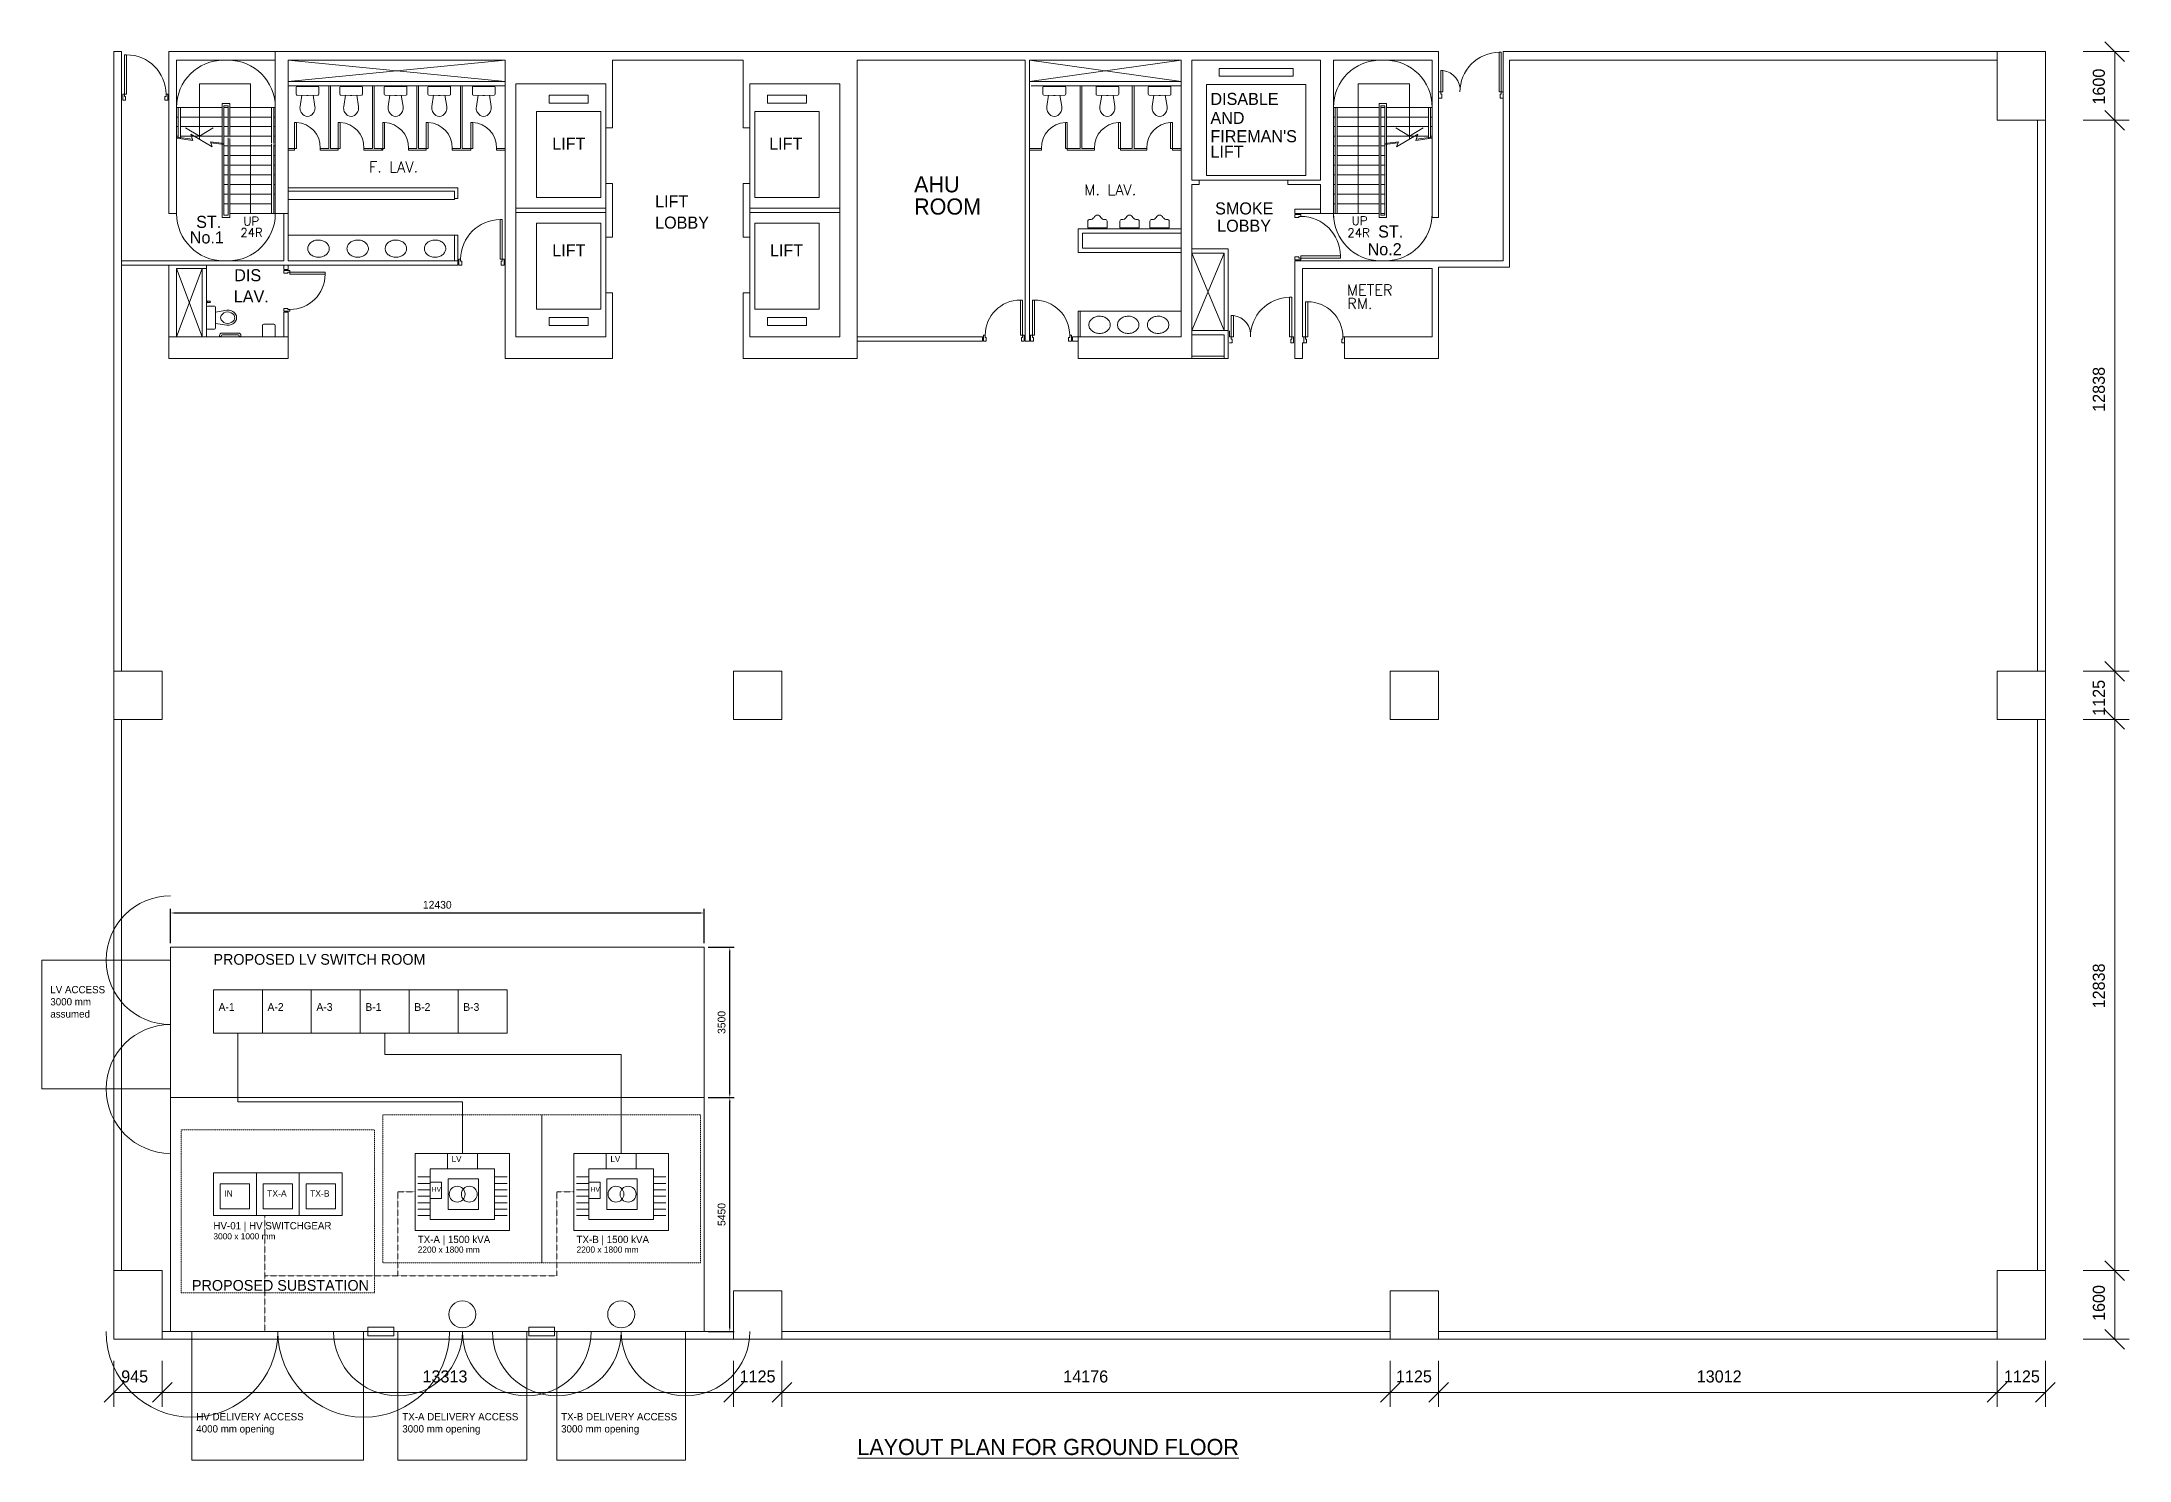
# Model space of a CAD drawing. Header units: millimetres. Extents: x 6000 to 109346, y -40506 to 46154.
# Drawn here: x 6000 to 54635, y 13106 to 46154 of the extents above; entities that cross this region are included whole.
import ezdxf
from ezdxf.enums import TextEntityAlignment as Align

# ---------------------------------------------------------------- set-up
doc = ezdxf.new("R2010")
doc.units = ezdxf.units.MM
doc.linetypes.add('DASHDOT', pattern=[1, 0.5, -0.25, 0, -0.25])
doc.linetypes.add('DASHED', pattern=[19.05, 12.7, -6.35])
doc.layers.get('0').update_dxf_attribs({"lineweight": 9})
doc.layers.add('ARCH', color=7, linetype='Continuous', lineweight=5, true_color=0xa0a0a0)
for name, color, linetype, lineweight in [('E-REV-EQUIPMENT', 7, 'Continuous', 30), ('E-REV-SLD', 7, 'Continuous', 30), ('E-REV-TEXT', 7, 'Continuous', 18), ('E-TRIAL-EQUIP', 5, 'Continuous', 18), ('E-TRIAL-ROOM', 1, 'Continuous', 35)]:
    doc.layers.add(name, color=color, linetype=linetype, lineweight=lineweight)
for name, color, linetype in [('E-T1-ACCESS', 5, 'Continuous'), ('E-T1-CLEARANCE', 3, 'DASHDOT'), ('E-T1-DIMENSIONS', 7, 'Continuous'), ('E-T1-DOORS-HV', 4, 'Continuous'), ('E-T1-HV-TRENCH', 7, 'DASHED'), ('E-T1-INTERFACES', 6, 'Continuous'), ('E-T1-NOTES', 7, 'Continuous')]:
    doc.layers.add(name, color=color, linetype=linetype)
doc.styles.add('20S', font='SIMPLEX.shx', dxfattribs={"height": 200})
doc.styles.add('25S', font='simplex', dxfattribs={"height": 250})
doc.dimstyles.new('ISO-25', dxfattribs={"dimtxt": 500, "dimasz": 400, "dimexe": 100, "dimexo": 100, "dimgap": 100, "dimtad": 1, "dimdec": 0, "dimtxsty": 'Standard', "dimcen": 2.5, "dimadec": 0, "dimazin": 0, "dimtfac": 1, "dimtdec": 0, "dimtmove": 0, "dimatfit": 3, "dimfxl": 1, "dimarcsym": 0})

msp = doc.modelspace()

# ---------------------------------------------------------------- texts
at = {"linetype": 'ByBlock', "lineweight": 15}
msp.add_text('%%ULAYOUT PLAN FOR GROUND FLOOR', height=375, dxfattribs=at).set_placement((25002.3, 13227.4))
at = {"layer": 'ARCH', "linetype": 'ByBlock', "lineweight": 9}
for s, p in [('1600', (54066.5, 44689.9)), ('12838', (54066.5, 37532.2)), ('1125', (54066.5, 30450.3)), ('12838', (54066.5, 23633.7)), ('1600', (54066.5, 16350.5))]:
    msp.add_text(s, height=281.25, rotation=90, dxfattribs=at).set_placement(p)
for s, height, p in [('DISABLE', 281.25, (33228, 44681.7)), ('AND', 281.25, (33228, 44238.7)), ('LIFT', 281.25, (17893.9, 43639.3)), ('LIFT', 281.25, (22948.2, 43639.3)), ("FIREMAN'S", 281.25, (33228, 43812.8)), ('LIFT', 281.25, (33228, 43452.4)), ('AHU', 375, (26324.2, 42645.8)), ('LIFT', 281.25, (20290.7, 42294.5)), ('ROOM', 375, (26324.2, 42127.8)), ('SMOKE', 281.25, (33337.7, 42130.2)), ('ST.', 281.25, (9597.4, 41817.1)), ('LOBBY', 281.25, (20290.7, 41799.6)), ('LOBBY', 281.25, (33385.4, 41727.2)), ('ST.', 281.25, (37135.1, 41593.1)), ('No.1', 281.25, (9449.6, 41454.6)), ('LIFT', 281.25, (17893.9, 41156.8)), ('LIFT', 281.25, (22967.2, 41156.8)), ('No.2', 281.25, (36889.8, 41180)), ('DIS', 281.25, (10484.7, 40573.9)), ('LAV.', 281.25, (10474.5, 40080)), ('945', 281.25, (7851.3, 14917.6)), ('13313', 281.25, (14871.3, 14917.6)), ('1125', 281.25, (22259.3, 14917.6)), ('14176', 281.25, (29799.3, 14917.6)), ('1125', 281.25, (37550.8, 14917.6)), ('13012', 281.25, (44558.2, 14917.6)), ('1125', 281.25, (51715.9, 14917.6))]:
    msp.add_text(s, height=height, dxfattribs=at).set_placement(p)
at = {"layer": 'ARCH', "linetype": 'ByBlock', "lineweight": 9, "style": '25S'}
for s, p in [('F. LAV.', (14195.9, 43235.6)), ('M. LAV.', (30897.7, 42705.8))]:
    msp.add_text(s, height=250, dxfattribs=at).set_placement(p, align=Align.MIDDLE)
at = {"layer": 'ARCH', "linetype": 'ByBlock', "lineweight": 9}
for s, height, style, p in [('UP', 200, '20S', (10698, 41874.3)), ('UP', 200, '20S', (36519.1, 41883.6)), ('24R', 200, '20S', (10626.4, 41608.3)), ('24R', 200, '20S', (36419.3, 41604.8)), ('METER', 250, '25S', (36411.5, 40245.9)), ('RM.', 250, '25S', (36414.3, 39929))]:
    msp.add_text(s, height=height, dxfattribs=dict(at, style=style)).set_placement(p)
at = {"layer": 'E-REV-TEXT', "lineweight": 15, "attachment_point": 1}
for s, insert, char_height, width in [('LV', (15550, 20195.6), 140, 600), ('LV', (19250, 20195.6), 140, 600), ('HV', (15085, 19475.6), 115, 300), ('HV', (18785, 19475.6), 115, 300), ('IN', (10250, 19395.6), 150, 650), ('TX-A', (11250, 19395.6), 150, 650), ('TX-B', (12250, 19395.6), 150, 650), ('3000 x 1000 mm', (10000, 18395.6), 145, 3400), ('2200 x 1800 mm', (14760, 18085.6), 145, 2900), ('2200 x 1800 mm', (18460, 18085.6), 145, 2900)]:
    msp.add_mtext(s, dxfattribs=dict(at, insert=insert, char_height=char_height, width=width))
at = {"layer": 'E-T1-NOTES', "lineweight": 15, "char_height": 170, "attachment_point": 1}
for s, insert, width in [('LV ACCESS\\P3000 mm\\Passumed', (6200, 24155.6), 2600), ('HV-01 | HV SWITCHGEAR', (10000, 18655.6), 3600), ('TX-A | 1500 kVA', (14760, 18335.6), 2900), ('TX-B | 1500 kVA', (18460, 18335.6), 2900), ('HV DELIVERY ACCESS\\P4000 mm opening', (9600, 14205.6), 3800), ('TX-A DELIVERY ACCESS\\P3000 mm opening', (14400, 14205.6), 2800), ('TX-B DELIVERY ACCESS\\P3000 mm opening', (18100, 14205.6), 2800)]:
    msp.add_mtext(s, dxfattribs=dict(at, insert=insert, width=width))
at = {"layer": 'E-TRIAL-EQUIP', "lineweight": 15, "char_height": 180, "width": 900, "attachment_point": 1}
for s, insert in [('A-1', (10120, 23755.6)), ('A-2', (11260, 23755.6)), ('A-3', (12400, 23755.6)), ('B-1', (13540, 23755.6)), ('B-2', (14680, 23755.6)), ('B-3', (15820, 23755.6))]:
    msp.add_mtext(s, dxfattribs=dict(at, insert=insert))
at = {"layer": 'E-TRIAL-ROOM', "lineweight": 15}
for s, p in [('PROPOSED LV SWITCH ROOM', (10000, 24650)), ('PROPOSED SUBSTATION', (9500, 17055))]:
    msp.add_text(s, height=250, dxfattribs=at).set_placement(p)

# ---------------------------------------------------------------- blocks, each defined once
blk = doc.blocks.new('*D29')
at = {"layer": 'DEFPOINTS', "color": 0, "lineweight": 15, "transparency": 16777216}
for p in [(21430, 25856), (9000, 25056), (21430, 25056)]:
    blk.add_point(p, dxfattribs=at)
at = {"layer": 'E-T1-DIMENSIONS', "color": 0, "lineweight": -2, "transparency": 16777216}
for p, q in [((9000, 25156), (9000, 25956)), ((9100, 25856), (21330, 25856)), ((21430, 25156), (21430, 25956))]:
    blk.add_line(p, q, dxfattribs=at)
at = {"layer": 'E-T1-DIMENSIONS', "color": 0, "lineweight": 15, "transparency": 16777216}
for points in [[(9100, 25872), (9100, 25839), (9000, 25856)], [(21330, 25872), (21330, 25839), (21430, 25856)]]:
    blk.add_solid(points, dxfattribs=at)
at = {"layer": 'E-T1-DIMENSIONS', "color": 0, "lineweight": 15, "transparency": 16777216, "insert": (15215, 26046), "char_height": 180, "attachment_point": 5}
blk.add_mtext('12430', dxfattribs=at)
blk = doc.blocks.new('*D30')
at = {"layer": 'DEFPOINTS', "color": 0, "lineweight": 15, "transparency": 16777216}
for p in [(21430, 21556), (22030, 21556), (21430, 16106)]:
    blk.add_point(p, dxfattribs=at)
at = {"layer": 'E-T1-DIMENSIONS', "color": 0, "lineweight": -2, "transparency": 16777216}
for p, q in [((21530, 21556), (22130, 21556)), ((22030, 16206), (22030, 21456)), ((21530, 16106), (22130, 16106))]:
    blk.add_line(p, q, dxfattribs=at)
at = {"layer": 'E-T1-DIMENSIONS', "color": 0, "lineweight": 15, "transparency": 16777216}
for points in [[(22013, 21456), (22047, 21456), (22030, 21556)], [(22013, 16206), (22047, 16206), (22030, 16106)]]:
    blk.add_solid(points, dxfattribs=at)
at = {"layer": 'E-T1-DIMENSIONS', "color": 0, "lineweight": 15, "transparency": 16777216, "insert": (21840, 18831), "char_height": 180, "attachment_point": 5, "rotation": 90}
blk.add_mtext('5450', dxfattribs=at)
blk = doc.blocks.new('*D31')
at = {"layer": 'DEFPOINTS', "color": 0, "lineweight": 15, "transparency": 16777216}
for p in [(21430, 25056), (22030, 25056), (21430, 21556)]:
    blk.add_point(p, dxfattribs=at)
at = {"layer": 'E-T1-DIMENSIONS', "color": 0, "lineweight": -2, "transparency": 16777216}
for p, q in [((21530, 25056), (22130, 25056)), ((22030, 21656), (22030, 24956)), ((21530, 21556), (22130, 21556))]:
    blk.add_line(p, q, dxfattribs=at)
at = {"layer": 'E-T1-DIMENSIONS', "color": 0, "lineweight": 15, "transparency": 16777216}
for points in [[(22013, 24956), (22047, 24956), (22030, 25056)], [(22013, 21656), (22047, 21656), (22030, 21556)]]:
    blk.add_solid(points, dxfattribs=at)
at = {"layer": 'E-T1-DIMENSIONS', "color": 0, "lineweight": 15, "transparency": 16777216, "insert": (21840, 23306), "char_height": 180, "attachment_point": 5, "rotation": 90}
blk.add_mtext('3500', dxfattribs=at)
blk = doc.blocks.new('AECBS_UK_E_transfmr')
at = {"color": 0, "linetype": 'ByBlock', "lineweight": -2}
blk.add_lwpolyline([(-0.417, 0.417), (0.417, 0.417), (0.417, -0.417), (-0.417, -0.417)], close=True, dxfattribs=at)
for centre in [(-0.166, 0), (0.166, 0)]:
    blk.add_circle(centre, 0.218, dxfattribs=at)

# ---------------------------------------------------------------- dimensions: what is measured, and where the dimension line sits
at = {"layer": 'E-T1-DIMENSIONS', "lineweight": 15}
for p1, p2, distance, picture, middle in [((9000, 25055.6), (21430, 25055.6), 800, '*D29', (15215, 26045.6)), ((21430, 21555.6), (21430, 25055.6), -600, '*D31', (21840, 23305.6)), ((21430, 16105.6), (21430, 21555.6), -600, '*D30', (21840, 18830.6))]:
    dim = msp.add_aligned_dim(p1=p1, p2=p2, distance=distance, dimstyle='ISO-25', override={"dimtxt": 180, "dimasz": 100, "dimdec": 0, "dimlfac": 1}, dxfattribs=at)
    dim.commit()
    dim.dimension.update_dxf_attribs({"geometry": picture, "text_midpoint": middle})

# ---------------------------------------------------------------- linework, layer by layer
at = {"lineweight": 15}
for p, q in [((53558.5, 45925.6), (54635.2, 45925.6)), ((54068.5, 46154), (54525.3, 45697.2)), ((54296.9, 15925.6), (54296.9, 45925.6)), ((53558.5, 44325.6), (54635.2, 44325.6)), ((54068.5, 44554), (54525.3, 44097.2)), ((54068.5, 31716.5), (54525.3, 31259.7)), ((53558.5, 31488.1), (54635.2, 31488.1)), ((53558.5, 30363.1), (54635.2, 30363.1)), ((54068.5, 30591.5), (54525.3, 30134.7)), ((53558.5, 17525.6), (54635.2, 17525.6)), ((54068.5, 17754), (54525.3, 17297.2)), ((54068.5, 16154), (54525.3, 15697.2)), ((53558.5, 15925.6), (54635.2, 15925.6)), ((7681.3, 15425.6), (7681.3, 14348.9)), ((8806.3, 15425.6), (8806.3, 14348.9)), ((22118.8, 15425.6), (22118.8, 14348.9)), ((23243.8, 15425.6), (23243.8, 14348.9)), ((37419.7, 15425.6), (37419.7, 14348.9)), ((38544.7, 15425.6), (38544.7, 14348.9)), ((51556.3, 15425.6), (51556.3, 14348.9)), ((52681.3, 15425.6), (52681.3, 14348.9)), ((7909.7, 14915.6), (7452.9, 14458.8)), ((7681.3, 14687.2), (52681.3, 14687.2)), ((9034.7, 14915.6), (8577.9, 14458.8)), ((22347.2, 14915.6), (21890.4, 14458.8)), ((23472.2, 14915.6), (23015.4, 14458.8)), ((37648.1, 14915.6), (37191.3, 14458.8)), ((38773.1, 14915.6), (38316.3, 14458.8)), ((51784.7, 14915.6), (51327.9, 14458.8)), ((52909.7, 14915.6), (52452.9, 14458.8))]:
    msp.add_line(p, q, dxfattribs=at)
at = {"layer": 'ARCH', "linetype": 'ByBlock', "lineweight": 9}
for p, q in [((7681.3, 45925.6), (7681.3, 42330.6)), ((7861.3, 45925.6), (7861.3, 38775.6)), ((8961.3, 45925.6), (8961.3, 42150.6)), ((9141.3, 45725.6), (9141.3, 42150.6)), ((9141.3, 45725.6), (10341.3, 45725.6)), ((10341.3, 45925.6), (11441.3, 45925.6)), ((10341.3, 45725.6), (11441.3, 45725.6)), ((11441.3, 45925.6), (11441.3, 42150.6)), ((11741.3, 45725.6), (11741.3, 42150.6)), ((11741.3, 45225.6), (16794.7, 45725.6)), ((16794.7, 45225.6), (11741.3, 45725.6)), ((11741.3, 45725.6), (16794.7, 45725.6)), ((16794.7, 45725.6), (16794.7, 38775.6)), ((19294.7, 45725.6), (19294.7, 44150.6)), ((22344.7, 45725.6), (19294.7, 45725.6)), ((22344.7, 45725.6), (22344.7, 44150.6)), ((24994.7, 45725.6), (24994.7, 38775.6)), ((28914.7, 45725.6), (28914.7, 39175.6)), ((29014.7, 45725.6), (32544.7, 45225.6)), ((29014.7, 45225.6), (32544.7, 45725.6)), ((32544.7, 45725.6), (29014.7, 45725.6)), ((29014.7, 45725.6), (29014.7, 39175.6)), ((32544.7, 45725.6), (32544.7, 39275.6)), ((32794.7, 45725.6), (32794.7, 42925.6)), ((35794.7, 45725.6), (32794.7, 45725.6)), ((35794.7, 45725.6), (35794.7, 42925.6)), ((36094.7, 45725.6), (36094.7, 42055.6)), ((36094.7, 45725.6), (37194.7, 45725.6)), ((38394.7, 45725.6), (37194.7, 45725.6)), ((38394.7, 45725.6), (38394.7, 42062.6)), ((38544.7, 45925.6), (38544.7, 42062.6)), ((39954.7, 45908.3), (39954.7, 44983.3)), ((39954.7, 45908.3), (40004.7, 45908.3)), ((40004.7, 44983.3), (40004.7, 45908.3)), ((40044.7, 45925.6), (40044.7, 41050.6)), ((40194.7, 45725.6), (40194.7, 40900.6)), ((33431.7, 45534.6), (35157.6, 45534.6)), ((33431.7, 45350), (33431.7, 45534.6)), ((35157.6, 45350), (33431.7, 45350)), ((35157.6, 45534.6), (35157.6, 45350)), ((38592.7, 45483.3), (38592.7, 44983.3)), ((38592.7, 45483.3), (38642.7, 45483.3)), ((38642.7, 44983.3), (38642.7, 45483.3)), ((10866.3, 45175.6), (9672.3, 45175.6)), ((9672.3, 43881.5), (9672.3, 45175.6)), ((10866.3, 45175.6), (10866.3, 42150.6)), ((11741.3, 45225.6), (16794.7, 45225.6)), ((11741.3, 45125.6), (16794.7, 45125.6)), ((12688, 43670.6), (12688, 45125.6)), ((12728, 43670.6), (12728, 45125.6)), ((13704.7, 43670.6), (13704.7, 45125.6)), ((13744.7, 43670.6), (13744.7, 45125.6)), ((14741.3, 43670.6), (14741.3, 45125.6)), ((14781.3, 43670.6), (14781.3, 45125.6)), ((15758, 43670.6), (15758, 45125.6)), ((15798, 43670.6), (15798, 45125.6)), ((17044.7, 45175.6), (17044.7, 39275.6)), ((17044.7, 45175.6), (19144.7, 45175.6)), ((17824, 44905.9), (18729.8, 44905.9)), ((17824, 44721.3), (17824, 44905.9)), ((18729.8, 44905.9), (18729.8, 44721.3)), ((19144.7, 45175.6), (19144.7, 44150.6)), ((24594.7, 45175.6), (22494.7, 45175.6)), ((24594.7, 45175.6), (22494.7, 45175.6)), ((22494.7, 45175.6), (22494.7, 44150.6)), ((23815.3, 44905.9), (22909.5, 44905.9)), ((22909.5, 44905.9), (22909.5, 44721.3)), ((23815.3, 44721.3), (23815.3, 44905.9)), ((24594.7, 45175.6), (24594.7, 39275.6)), ((32544.7, 45225.6), (29014.7, 45225.6)), ((29049.9, 45125.6), (30704.7, 45125.6)), ((30191.3, 43670.6), (30191.3, 45125.6)), ((30231.3, 43670.6), (30231.3, 45125.6)), ((32544.7, 45125.6), (30704.7, 45125.6)), ((31408, 43670.6), (31408, 45125.6)), ((31448, 43670.6), (31448, 45125.6)), ((33134.6, 43036.5), (33134.6, 45154.3)), ((33134.6, 45154.3), (35454.7, 45154.3)), ((35454.7, 45154.3), (35454.7, 43036.5)), ((36669.7, 45175.6), (37863.7, 45175.6)), ((36669.7, 45175.6), (36669.7, 42150.6)), ((37863.7, 43881.5), (37863.7, 45175.6)), ((38544.7, 44983.3), (38592.7, 44983.3)), ((38617.7, 44843.3), (38544.7, 44843.3)), ((38592.7, 44983.3), (38642.7, 44983.3)), ((38592.7, 44983.3), (38592.7, 44933.3)), ((38592.7, 44933.3), (38617.7, 44933.3)), ((38617.7, 44933.3), (38617.7, 44843.3)), ((39954.7, 44983.3), (40004.7, 44983.3)), ((39979.7, 44933.3), (39979.7, 44843.3)), ((40004.7, 44933.3), (39979.7, 44933.3)), ((39979.7, 44843.3), (40044.7, 44843.3)), ((40044.7, 44983.3), (40004.7, 44983.3)), ((40004.7, 44983.3), (40004.7, 44933.3)), ((40044.7, 44843.3), (40044.7, 44983.3)), ((9141.3, 44625.6), (9141.3, 44625.6)), ((9141.3, 44625.6), (10203.3, 44625.6)), ((9141.3, 44400.6), (9179.3, 44400.6)), ((9179.3, 43904.2), (9179.3, 44625.6)), ((9229.3, 43897.3), (9229.3, 44625.6)), ((9229.3, 44400.6), (10203.3, 44400.6)), ((10203.3, 42062.6), (10203.3, 44713.6)), ((10203.3, 44713.6), (10379.3, 44713.6)), ((10241.3, 42112.6), (10241.3, 44663.6)), ((10241.3, 44663.6), (10341.3, 44663.6)), ((10241.3, 44625.6), (10341.3, 44625.6)), ((10241.3, 44400.6), (10341.3, 44400.6)), ((10341.3, 43933.8), (10341.3, 44663.6)), ((10379.3, 43928.6), (10379.3, 44713.6)), ((10379.3, 44625.6), (11441.3, 44625.6)), ((10379.3, 44400.6), (11353.3, 44400.6)), ((11353.3, 43793.7), (11353.3, 44625.6)), ((11403.3, 43786.8), (11403.3, 44625.6)), ((11403.3, 44400.6), (11441.3, 44400.6)), ((11889.7, 43670.6), (11889.7, 44270.6)), ((11889.7, 44270.6), (11934.7, 44270.6)), ((11934.7, 43670.6), (11934.7, 44270.6)), ((12906.3, 44270.6), (12951.3, 44270.6)), ((12906.3, 43670.6), (12906.3, 44270.6)), ((12951.3, 43670.6), (12951.3, 44270.6)), ((13943, 43670.6), (13943, 44270.6)), ((13943, 44270.6), (13988, 44270.6)), ((13988, 43670.6), (13988, 44270.6)), ((14959.7, 44270.6), (15004.7, 44270.6)), ((14959.7, 43670.6), (14959.7, 44270.6)), ((15004.7, 43670.6), (15004.7, 44270.6)), ((15996.3, 44270.6), (16041.3, 44270.6)), ((15996.3, 43670.6), (15996.3, 44270.6)), ((16041.3, 43670.6), (16041.3, 44270.6)), ((17526.9, 44525.6), (17526.9, 42525.6)), ((17526.9, 44525.6), (19026.9, 44525.6)), ((18729.8, 44721.3), (17824, 44721.3)), ((19026.9, 44525.6), (19026.9, 42525.6)), ((22612.4, 44525.6), (22612.4, 42525.6)), ((24112.4, 44525.6), (22612.4, 44525.6)), ((22909.5, 44721.3), (23815.3, 44721.3)), ((24112.4, 44525.6), (24112.4, 42525.6)), ((29848, 43670.6), (29848, 44270.6)), ((29893, 44270.6), (29848, 44270.6)), ((29893, 43670.6), (29893, 44270.6)), ((31084.7, 43670.6), (31084.7, 44270.6)), ((31129.7, 44270.6), (31084.7, 44270.6)), ((31129.7, 43670.6), (31129.7, 44270.6)), ((32301.3, 43670.6), (32301.3, 44270.6)), ((32346.3, 44270.6), (32301.3, 44270.6)), ((32346.3, 43670.6), (32346.3, 44270.6)), ((37156.7, 44625.6), (36094.7, 44625.6)), ((36132.7, 44400.6), (36094.7, 44400.6)), ((36132.7, 42150.6), (36132.7, 44625.6)), ((36182.7, 42150.6), (36182.7, 44625.6)), ((37156.7, 44400.6), (36182.7, 44400.6)), ((37156.7, 42062.6), (37156.7, 44713.6)), ((37332.7, 44713.6), (37156.7, 44713.6)), ((37194.7, 42112.6), (37194.7, 44663.6)), ((37294.7, 44663.6), (37194.7, 44663.6)), ((37294.7, 44625.6), (37194.7, 44625.6)), ((37294.7, 44400.6), (37194.7, 44400.6)), ((37294.7, 42112.6), (37294.7, 44663.6)), ((37332.7, 42062.6), (37332.7, 44713.6)), ((38394.7, 44625.6), (37332.7, 44625.6)), ((38306.7, 44400.6), (37332.7, 44400.6)), ((38306.7, 43897.3), (38306.7, 44625.6)), ((38356.7, 43904.2), (38356.7, 44625.6)), ((38394.7, 44400.6), (38356.7, 44400.6)), ((38394.7, 44625.6), (38394.7, 44625.6)), ((9141.3, 44175.6), (9179.3, 44175.6)), ((9141.3, 43950.6), (9179.3, 43950.6)), ((9512.3, 43883.3), (9147.3, 43933.8)), ((9521.2, 43856.8), (9147.3, 43908.6)), ((9229.3, 44175.6), (10203.3, 44175.6)), ((9229.3, 43950.6), (10203.3, 43950.6)), ((9969.8, 43705.1), (9473.1, 43999.6)), ((9473.1, 43999.6), (9521.2, 43856.8)), ((10247.3, 43781.5), (9929.3, 43825.6)), ((9929.3, 43825.6), (9969.8, 43705.1)), ((10247.3, 43756.3), (9938.2, 43799.1)), ((10241.3, 44175.6), (10341.3, 44175.6)), ((10241.3, 43950.6), (10341.3, 43950.6)), ((10341.3, 42112.6), (10341.3, 43908.6)), ((10379.3, 44175.6), (11353.3, 44175.6)), ((10379.3, 43950.6), (11353.3, 43950.6)), ((10379.3, 42062.6), (10379.3, 43903.3)), ((11403.3, 44175.6), (11441.3, 44175.6)), ((11403.3, 43950.6), (11441.3, 43950.6)), ((19144.7, 44150.6), (19294.7, 44150.6)), ((19144.7, 44150.6), (19144.7, 42850.6)), ((22494.7, 44150.6), (22344.7, 44150.6)), ((22494.7, 44150.6), (22494.7, 42850.6)), ((36132.7, 44175.6), (36094.7, 44175.6)), ((36132.7, 43950.6), (36094.7, 43950.6)), ((37156.7, 44175.6), (36182.7, 44175.6)), ((37156.7, 43950.6), (36182.7, 43950.6)), ((37294.7, 44175.6), (37194.7, 44175.6)), ((37294.7, 43950.6), (37194.7, 43950.6)), ((37288.7, 43781.5), (37606.7, 43825.6)), ((37288.7, 43756.3), (37597.8, 43799.1)), ((38306.7, 44175.6), (37332.7, 44175.6)), ((38306.7, 43950.6), (37332.7, 43950.6)), ((37566.2, 43705.1), (38062.9, 43999.6)), ((37606.7, 43825.6), (37566.2, 43705.1)), ((38062.9, 43999.6), (38014.8, 43856.8)), ((38014.8, 43856.8), (38388.7, 43908.6)), ((38023.7, 43883.3), (38388.7, 43933.8)), ((38394.7, 44175.6), (38356.7, 44175.6)), ((38394.7, 43950.6), (38356.7, 43950.6)), ((10241.3, 43725.6), (10341.3, 43725.6)), ((10241.3, 43500.6), (10341.3, 43500.6)), ((10379.3, 43725.6), (11353.3, 43725.6)), ((10379.3, 43500.6), (11353.3, 43500.6)), ((11353.3, 42150.6), (11353.3, 43768.5)), ((11403.3, 42150.6), (11403.3, 43761.5)), ((11403.3, 43725.6), (11441.3, 43725.6)), ((11403.3, 43500.6), (11441.3, 43500.6)), ((11889.7, 43670.6), (11741.3, 43670.6)), ((11741.3, 43625.6), (11889.7, 43625.6)), ((11889.7, 43625.6), (11889.7, 43670.6)), ((11889.7, 43670.6), (11934.7, 43670.6)), ((12688, 43670.6), (12489.7, 43670.6)), ((12489.7, 43625.6), (12489.7, 43670.6)), ((12489.7, 43625.6), (12906.3, 43625.6)), ((12906.3, 43670.6), (12728, 43670.6)), ((12906.3, 43670.6), (12951.3, 43670.6)), ((12906.3, 43625.6), (12906.3, 43670.6)), ((13506.3, 43625.6), (13506.3, 43670.6)), ((13704.7, 43670.6), (13506.3, 43670.6)), ((13506.3, 43625.6), (13506.3, 43670.6)), ((13506.3, 43625.6), (13923, 43625.6)), ((13923, 43670.6), (13744.7, 43670.6)), ((13943, 43670.6), (13794.7, 43670.6)), ((13794.7, 43625.6), (13943, 43625.6)), ((13923, 43625.6), (13923, 43670.6)), ((13943, 43625.6), (13943, 43670.6)), ((13943, 43670.6), (13988, 43670.6)), ((14741.3, 43670.6), (14543, 43670.6)), ((14543, 43625.6), (14543, 43670.6)), ((14543, 43625.6), (14959.7, 43625.6)), ((14959.7, 43670.6), (14781.3, 43670.6)), ((14959.7, 43670.6), (15004.7, 43670.6)), ((14959.7, 43625.6), (14959.7, 43670.6)), ((15559.7, 43625.6), (15559.7, 43670.6)), ((15758, 43670.6), (15559.7, 43670.6)), ((15559.7, 43625.6), (15996.3, 43625.6)), ((15996.3, 43670.6), (15798, 43670.6)), ((15996.3, 43670.6), (16041.3, 43670.6)), ((15996.3, 43625.6), (15996.3, 43670.6)), ((16794.7, 43670.6), (16596.3, 43670.6)), ((16596.3, 43625.6), (16596.3, 43670.6)), ((16596.3, 43625.6), (16794.7, 43625.6)), ((29014.7, 43670.6), (29293, 43670.6)), ((29293, 43625.6), (29014.7, 43625.6)), ((29293, 43625.6), (29293, 43670.6)), ((29893, 43670.6), (29848, 43670.6)), ((29893, 43670.6), (30191.3, 43670.6)), ((29893, 43625.6), (29893, 43670.6)), ((30529.7, 43625.6), (29893, 43625.6)), ((30231.3, 43670.6), (30529.7, 43670.6)), ((30529.7, 43625.6), (30529.7, 43670.6)), ((31129.7, 43670.6), (31084.7, 43670.6)), ((31129.7, 43670.6), (31408, 43670.6)), ((31129.7, 43625.6), (31129.7, 43670.6)), ((31746.3, 43625.6), (31129.7, 43625.6)), ((31448, 43670.6), (31746.3, 43670.6)), ((31746.3, 43625.6), (31746.3, 43670.6)), ((32346.3, 43670.6), (32301.3, 43670.6)), ((32346.3, 43670.6), (32544.7, 43670.6)), ((32346.3, 43625.6), (32346.3, 43670.6)), ((32544.7, 43625.6), (32346.3, 43625.6)), ((36132.7, 43725.6), (36094.7, 43725.6)), ((36132.7, 43500.6), (36094.7, 43500.6)), ((37156.7, 43725.6), (36182.7, 43725.6)), ((37156.7, 43500.6), (36182.7, 43500.6)), ((37294.7, 43725.6), (37194.7, 43725.6)), ((37294.7, 43500.6), (37194.7, 43500.6)), ((10241.3, 43275.6), (10341.3, 43275.6)), ((10241.3, 43050.6), (10341.3, 43050.6)), ((10241.3, 42825.6), (10341.3, 42825.6)), ((10379.3, 43275.6), (11353.3, 43275.6)), ((10379.3, 43050.6), (11353.3, 43050.6)), ((10379.3, 42825.6), (11353.3, 42825.6)), ((11403.3, 43275.6), (11441.3, 43275.6)), ((11403.3, 43050.6), (11441.3, 43050.6)), ((11403.3, 42825.6), (11441.3, 42825.6)), ((19294.7, 42850.6), (19144.7, 42850.6)), ((19144.7, 42850.6), (19144.7, 41600.6)), ((19294.7, 42850.6), (19294.7, 41600.6)), ((22344.7, 42850.6), (22344.7, 41600.6)), ((22344.7, 42850.6), (22494.7, 42850.6)), ((22494.7, 42850.6), (22494.7, 41600.6)), ((32969.7, 42925.6), (32794.7, 42925.6)), ((32794.7, 42825.6), (32794.7, 38775.6)), ((32969.7, 42825.6), (32794.7, 42825.6)), ((32969.7, 42925.6), (35029.7, 42925.6)), ((32969.7, 42925.6), (32969.7, 42825.6)), ((35454.7, 43036.5), (33134.6, 43036.5)), ((35794.7, 42925.6), (35029.7, 42925.6)), ((35029.7, 42925.6), (35029.7, 42825.6)), ((35794.7, 42825.6), (35029.7, 42825.6)), ((35794.7, 42825.6), (35794.7, 42150.6)), ((36132.7, 43275.6), (36094.7, 43275.6)), ((36132.7, 43050.6), (36094.7, 43050.6)), ((36132.7, 42825.6), (36094.7, 42825.6)), ((37156.7, 43275.6), (36182.7, 43275.6)), ((37156.7, 43050.6), (36182.7, 43050.6)), ((37156.7, 42825.6), (36182.7, 42825.6)), ((37294.7, 43275.6), (37194.7, 43275.6)), ((37294.7, 43050.6), (37194.7, 43050.6)), ((37294.7, 42825.6), (37194.7, 42825.6)), ((7681.3, 42330.6), (7681.3, 38775.6)), ((10241.3, 42600.6), (10341.3, 42600.6)), ((10241.3, 42375.6), (10341.3, 42375.6)), ((10379.3, 42600.6), (11353.3, 42600.6)), ((10379.3, 42375.6), (11353.3, 42375.6)), ((11403.3, 42600.6), (11441.3, 42600.6)), ((15694.7, 42750.6), (11741.3, 42750.6)), ((15619.7, 42675.6), (11741.3, 42675.6)), ((13566.3, 42675.6), (11741.3, 42675.6)), ((15619.7, 42475.6), (11741.3, 42475.6)), ((13566.3, 42475.6), (11741.3, 42475.6)), ((15619.7, 42475.6), (15619.7, 42675.6)), ((15694.7, 42500.6), (15619.7, 42500.6)), ((15694.7, 42500.6), (15694.7, 42750.6)), ((19026.9, 42525.6), (17526.9, 42525.6)), ((22612.4, 42525.6), (24112.4, 42525.6)), ((36132.7, 42600.6), (36094.7, 42600.6)), ((36132.7, 42375.6), (36094.7, 42375.6)), ((37156.7, 42600.6), (36182.7, 42600.6)), ((37156.7, 42375.6), (36182.7, 42375.6)), ((37294.7, 42600.6), (37194.7, 42600.6)), ((37294.7, 42375.6), (37194.7, 42375.6)), ((9141.3, 42150.6), (8961.3, 42150.6)), ((10203.3, 42062.6), (10379.3, 42062.6)), ((10241.3, 42112.6), (10341.3, 42112.6)), ((10379.3, 42150.6), (11441.3, 42150.6)), ((11741.3, 42150.6), (11441.3, 42150.6)), ((11641.3, 42150.6), (11641.3, 41050.6)), ((11741.3, 42150.6), (11741.3, 41050.6)), ((19144.7, 42275.6), (17044.7, 42275.6)), ((19144.7, 42175.6), (17044.7, 42175.6)), ((17526.9, 39925.6), (17526.9, 41925.6)), ((19026.9, 41925.6), (17526.9, 41925.6)), ((19026.9, 39925.6), (19026.9, 41925.6)), ((22494.7, 42275.6), (24594.7, 42275.6)), ((22494.7, 42175.6), (24594.7, 42175.6)), ((22612.4, 39925.6), (22612.4, 41925.6)), ((22612.4, 41925.6), (24112.4, 41925.6)), ((24112.4, 39925.6), (24112.4, 41925.6)), ((24594.7, 42175.6), (24594.7, 39475.6)), ((35794.7, 42250.6), (35194.9, 42250.6)), ((35194.9, 42150.6), (35194.9, 42250.6)), ((35794.7, 42150.6), (35194.9, 42150.6)), ((36094.7, 42150.6), (35794.7, 42150.6)), ((37156.7, 42150.6), (36094.7, 42150.6)), ((37332.7, 42062.6), (37156.7, 42062.6)), ((37294.7, 42150.6), (37194.7, 42150.6)), ((37294.7, 42112.6), (37194.7, 42112.6)), ((15694.7, 41650.6), (11741.3, 41650.6)), ((15619.7, 41050.6), (15619.7, 41650.6)), ((15694.7, 41050.6), (15694.7, 41650.6)), ((19294.7, 41600.6), (19144.7, 41600.6)), ((19144.7, 40300.6), (19144.7, 41600.6)), ((22344.7, 41600.6), (22494.7, 41600.6)), ((22494.7, 40300.6), (22494.7, 41600.6)), ((32544.7, 41792), (30144.7, 41792)), ((30144.7, 41242), (30144.7, 41792)), ((32544.7, 41692), (30244.7, 41692)), ((30244.7, 41342), (30244.7, 41692)), ((32544.7, 41342), (30244.7, 41342)), ((11641.3, 41050.6), (7861.3, 41050.6)), ((15694.7, 40950.6), (7861.3, 40950.6)), ((8961.3, 39275.6), (8961.3, 40950.6)), ((9141.3, 40870.6), (9741.3, 39275.6)), ((9141.3, 39275.6), (9741.3, 40870.6)), ((9841.3, 40870.6), (9141.3, 40870.6)), ((9141.3, 39275.6), (9141.3, 40870.6)), ((9741.3, 40870.6), (9741.3, 39275.6)), ((9841.3, 40950.6), (9841.3, 39275.6)), ((11641.3, 40950.6), (11641.3, 40850.6)), ((11641.3, 40950.6), (11641.3, 40850.6)), ((15694.7, 41050.6), (11741.3, 41050.6)), ((11741.3, 40950.6), (11741.3, 40850.6)), ((11741.3, 40950.6), (11741.3, 40850.6)), ((15694.7, 41050.6), (15694.7, 40950.6)), ((32544.7, 41242), (30144.7, 41242)), ((33644.7, 41325.6), (32794.7, 41325.6)), ((32794.7, 41225.6), (33544.7, 39425.6)), ((33544.7, 41225.6), (32794.7, 39425.6)), ((33544.7, 41225.6), (32794.7, 41225.6)), ((33544.7, 41225.6), (33544.7, 39425.6)), ((33644.7, 41325.6), (33644.7, 39225.6)), ((35194.9, 41050.6), (40044.7, 41050.6)), ((35194.9, 40870.6), (35194.9, 41050.6)), ((35194.9, 39275.6), (35194.9, 40870.6)), ((35374.9, 40870.6), (38394.7, 40870.6)), ((35374.9, 39275.6), (35374.9, 40870.6)), ((38394.7, 40870.6), (38394.7, 39275.6)), ((38544.7, 40900.6), (38544.7, 38775.6)), ((11641.3, 40850.6), (11741.3, 40850.6)), ((9841.3, 40270), (9841.3, 40270)), ((9851.3, 40119.6), (9841.3, 40119.6)), ((9851.3, 40069.6), (9841.3, 40069.6)), ((9851.3, 40119.6), (9851.3, 40069.6)), ((9851.3, 40113.6), (9906.3, 40113.6)), ((9906.3, 40075.6), (9851.3, 40075.6)), ((17526.9, 39925.6), (19026.9, 39925.6)), ((19144.7, 40300.6), (19294.7, 40300.6)), ((19144.7, 40300.6), (19144.7, 39275.6)), ((19294.7, 40300.6), (19294.7, 38775.6)), ((22344.7, 40300.6), (22344.7, 38775.6)), ((22494.7, 40300.6), (22344.7, 40300.6)), ((22494.7, 40300.6), (22494.7, 39275.6)), ((24112.4, 39925.6), (22612.4, 39925.6)), ((35073.9, 40200.6), (35073.9, 39275.6)), ((35073.9, 40200.6), (35123.9, 40200.6)), ((35123.9, 39275.6), (35123.9, 40200.6)), ((11141, 39545.6), (11141, 39275.6)), ((11171, 39575.6), (11411, 39575.6)), ((11441, 39545.6), (11441, 39275.6)), ((11641.3, 39850.6), (11641.3, 39275.6)), ((11741.3, 39850.6), (11641.3, 39850.6)), ((11641.3, 39771.4), (11641.3, 39275.6)), ((11741.3, 39850.6), (11741.3, 39275.6)), ((11741.3, 39771.4), (11741.3, 39275.6)), ((18729.8, 39729.9), (17824, 39729.9)), ((17824, 39729.9), (17824, 39545.2)), ((17824, 39545.2), (18729.8, 39545.2)), ((18729.8, 39545.2), (18729.8, 39729.9)), ((22909.5, 39729.9), (23815.3, 39729.9)), ((22909.5, 39545.2), (22909.5, 39729.9)), ((23815.3, 39545.2), (22909.5, 39545.2)), ((23815.3, 39729.9), (23815.3, 39545.2)), ((30144.7, 39875.6), (32544.7, 39875.6)), ((30144.7, 39275.6), (30144.7, 39875.6)), ((30194.7, 39275.6), (30194.7, 39875.6)), ((32794.7, 39425.6), (33644.7, 39425.6)), ((33671.9, 39275.6), (33671.9, 39415.6)), ((33711.9, 39775.6), (33711.9, 39275.6)), ((33711.9, 39775.6), (33761.9, 39775.6)), ((33761.9, 39275.6), (33761.9, 39775.6)), ((8961.3, 39275.6), (8961.3, 38775.6)), ((11741.3, 39275.6), (8961.3, 39275.6)), ((10135.3, 39285.6), (10135.3, 39275.6)), ((10135.3, 39285.6), (10185.3, 39285.6)), ((10141.3, 39315.6), (10141.3, 39285.6)), ((10179.3, 39297.6), (10179.3, 39285.6)), ((10185.3, 39285.6), (10185.3, 39275.6)), ((10191.3, 39365.6), (10591, 39365.6)), ((10209.3, 39327.6), (10573, 39327.6)), ((10647, 39285.6), (10597, 39285.6)), ((10597, 39285.6), (10597, 39275.6)), ((10603, 39297.6), (10603, 39285.6)), ((10641, 39315.6), (10641, 39285.6)), ((10647, 39285.6), (10647, 39275.6)), ((11741.3, 39275.6), (11741.3, 38775.6)), ((17044.7, 39275.6), (19144.7, 39275.6)), ((24594.7, 39275.6), (22494.7, 39275.6)), ((24994.7, 39275.6), (27244.7, 39275.6)), ((24994.7, 39175.6), (27914.7, 39175.6)), ((27244.7, 39275.6), (27914.7, 39275.6)), ((27914.7, 39175.6), (27914.7, 39275.6)), ((28914.7, 39175.6), (29014.7, 39175.6)), ((30144.7, 39275.6), (30014.7, 39275.6)), ((30014.7, 39175.6), (30014.7, 39275.6)), ((30144.7, 39175.6), (30014.7, 39175.6)), ((30144.7, 39275.6), (32544.7, 39275.6)), ((30144.7, 39275.6), (30144.7, 38775.6)), ((32794.7, 39325.6), (33544.7, 39325.6)), ((33544.7, 39325.6), (33544.7, 38775.6)), ((33644.7, 39325.6), (33644.7, 38775.6)), ((33671.9, 39275.6), (33711.9, 39275.6)), ((33736.9, 39135.6), (33671.9, 39135.6)), ((33711.9, 39275.6), (33761.9, 39275.6)), ((33711.9, 39275.6), (33711.9, 39225.6)), ((33711.9, 39225.6), (33736.9, 39225.6)), ((33736.9, 39225.6), (33736.9, 39135.6)), ((35073.9, 39275.6), (35123.9, 39275.6)), ((35098.9, 39225.6), (35098.9, 39135.6)), ((35123.9, 39225.6), (35098.9, 39225.6)), ((35098.9, 39135.6), (35163.9, 39135.6)), ((35163.9, 39275.6), (35123.9, 39275.6)), ((35123.9, 39275.6), (35123.9, 39225.6)), ((35163.9, 39135.6), (35163.9, 39275.6)), ((35194.9, 39275.6), (35194.9, 38925.6)), ((35194.9, 39275.6), (35194.9, 38775.6)), ((35374.9, 39275.6), (35444.9, 39275.6)), ((35374.9, 39275.6), (35424.9, 39275.6)), ((35374.9, 38775.6), (35374.9, 39135.6)), ((36314.9, 39275.6), (38394.7, 39275.6)), ((36354.9, 39135.6), (36354.9, 38775.6)), ((7681.3, 38775.6), (7681.3, 15925.6)), ((7861.3, 38775.6), (7861.3, 31488.1)), ((11741.3, 38775.6), (8961.3, 38775.6)), ((19294.7, 38775.6), (16794.7, 38775.6)), ((22344.7, 38775.6), (24994.7, 38775.6)), ((30144.7, 38775.6), (32794.7, 38775.6)), ((33544.7, 38825.6), (32794.7, 38825.6)), ((33544.7, 38775.6), (32794.7, 38775.6)), ((33544.7, 38775.6), (33644.7, 38775.6)), ((35374.9, 38775.6), (35194.9, 38775.6)), ((38544.7, 38775.6), (36354.9, 38775.6)), ((7861.3, 30363.1), (7861.3, 17525.6))]:
    msp.add_line(p, q, dxfattribs=at)
at = {"layer": 'ARCH', "lineweight": 15}
for p, q in [((7681.3, 45925.6), (7861.3, 45925.6)), ((7861.3, 45925.6), (7681.3, 45925.6)), ((38544.7, 45925.6), (8961.3, 45925.6)), ((8961.3, 45925.6), (38544.7, 45925.6)), ((28914.7, 45725.6), (24994.7, 45725.6)), ((40044.7, 45925.6), (52681.3, 45925.6)), ((40194.7, 45725.6), (51556.3, 45725.6)), ((52681.3, 45925.6), (52681.3, 15925.6)), ((52501.3, 44325.6), (52501.3, 31488.1)), ((38394.7, 42062.6), (38544.7, 42062.6)), ((38544.7, 40900.6), (40194.7, 40900.6)), ((35404.9, 39135.6), (35374.9, 39135.6)), ((7681.3, 30363.1), (7681.3, 31488.1)), ((22118.8, 30363.1), (22118.8, 31488.1)), ((37419.7, 30363.1), (37419.7, 31488.1)), ((51556.3, 30363.1), (51556.3, 31488.1)), ((52501.3, 30363.1), (52501.3, 17525.6)), ((22118.8, 15925.6), (22118.8, 17050.6)), ((37419.7, 15925.6), (37419.7, 17050.6)), ((22118.8, 16105.6), (8806.3, 16105.6)), ((37419.7, 16105.6), (23243.8, 16105.6)), ((51556.3, 16105.6), (38544.7, 16105.6)), ((52681.3, 15925.6), (7681.3, 15925.6))]:
    msp.add_line(p, q, dxfattribs=at)
at = {"layer": 'ARCH', "lineweight": 9}
for p, q in [((7976.3, 45850), (7926.3, 45850)), ((7926.3, 44930), (7926.3, 45850)), ((7976.3, 45850), (7976.3, 44930)), ((7886.3, 44790), (7886.3, 44930)), ((7886.3, 44930), (7926.3, 44930)), ((7951.3, 44790), (7886.3, 44790)), ((7976.3, 44930), (7926.3, 44930)), ((7926.3, 44930), (7926.3, 44880)), ((7926.3, 44880), (7951.3, 44880)), ((7951.3, 44880), (7951.3, 44790)), ((8871.3, 44880), (8871.3, 44790)), ((8896.3, 44880), (8871.3, 44880)), ((8871.3, 44790), (8936.3, 44790)), ((8896.3, 44930), (8896.3, 44880)), ((8936.3, 44930), (8896.3, 44930)), ((8936.3, 44790), (8936.3, 44930)), ((11926.4, 45094), (11926.4, 44929.5)), ((12173.6, 44904.2), (11946, 44909.3)), ((12436.4, 45114), (11946.4, 45114)), ((12059.4, 44906.8), (12018.5, 44643.6)), ((12209.2, 44904.2), (12436.8, 44909.3)), ((12323.4, 44906.8), (12364.3, 44643.6)), ((12456.4, 44929.5), (12456.4, 45094)), ((12943.1, 45094), (12943.1, 44929.5)), ((13190.3, 44904.2), (12962.6, 44909.3)), ((13453.1, 45114), (12963.1, 45114)), ((13076, 44906.8), (13035.1, 44643.6)), ((13225.9, 44904.2), (13453.5, 44909.3)), ((13340.1, 44906.8), (13381, 44643.6)), ((13473.1, 44929.5), (13473.1, 45094)), ((13979.7, 45094), (13979.7, 44929.5)), ((14226.9, 44904.2), (13999.3, 44909.3)), ((14489.7, 45114), (13999.7, 45114)), ((14112.7, 44906.8), (14071.8, 44643.6)), ((14262.5, 44904.2), (14490.2, 44909.3)), ((14376.8, 44906.8), (14417.7, 44643.6)), ((14509.7, 44929.5), (14509.7, 45094)), ((14996.4, 45094), (14996.4, 44929.5)), ((15243.6, 44904.2), (15016, 44909.3)), ((15506.4, 45114), (15016.4, 45114)), ((15129.4, 44906.8), (15088.5, 44643.6)), ((15279.2, 44904.2), (15506.8, 44909.3)), ((15393.4, 44906.8), (15434.3, 44643.6)), ((15526.4, 44929.5), (15526.4, 45094)), ((16033.1, 45094), (16033.1, 44929.5)), ((16280.3, 44904.2), (16052.6, 44909.3)), ((16543.1, 45114), (16053.1, 45114)), ((16166, 44906.8), (16125.1, 44643.6)), ((16315.9, 44904.2), (16543.5, 44909.3)), ((16430.1, 44906.8), (16471, 44643.6)), ((16563.1, 44929.5), (16563.1, 45094)), ((29326.2, 44929.5), (29326.2, 45094)), ((29573.4, 44904.2), (29345.8, 44909.3)), ((29346.2, 45114), (29836.2, 45114)), ((29459.2, 44906.8), (29418.3, 44643.6)), ((29609.1, 44904.2), (29836.7, 44909.3)), ((29723.3, 44906.8), (29764.2, 44643.6)), ((29856.2, 45094), (29856.2, 44929.5)), ((30562.9, 44929.5), (30562.9, 45094)), ((30810.1, 44904.2), (30582.5, 44909.3)), ((30582.9, 45114), (31072.9, 45114)), ((30695.9, 44906.8), (30655, 44643.6)), ((30845.7, 44904.2), (31073.4, 44909.3)), ((30959.9, 44906.8), (31000.9, 44643.6)), ((31092.9, 45094), (31092.9, 44929.5)), ((31779.6, 44929.5), (31779.6, 45094)), ((32026.8, 44904.2), (31799.1, 44909.3)), ((31799.6, 45114), (32289.6, 45114)), ((31912.5, 44906.8), (31871.6, 44643.6)), ((32062.4, 44904.2), (32290, 44909.3)), ((32176.6, 44906.8), (32217.5, 44643.6)), ((32309.6, 45094), (32309.6, 44929.5)), ((40044.7, 44843.3), (40044.7, 44983.3)), ((9672.3, 43950.6), (9353, 44151.1)), ((9991.6, 44151.1), (9672.3, 43950.6)), ((37544.3, 44151.1), (37863.7, 43950.6)), ((37863.7, 43950.6), (38183, 44151.1)), ((16679.7, 42010.6), (16679.7, 41090.6)), ((16679.7, 42010.6), (16729.7, 42010.6)), ((16729.7, 41090.6), (16729.7, 42010.6)), ((30370, 41816.3), (30370, 41966)), ((30819.3, 41816.3), (30819.3, 41966)), ((31120, 41816.3), (31120, 41966)), ((31569.3, 41816.3), (31569.3, 41966)), ((31820, 41816.3), (31820, 41966)), ((32269.3, 41816.3), (32269.3, 41966)), ((35194.9, 42060.6), (35194.9, 42125.6)), ((35194.9, 42125.6), (35334.9, 42125.6)), ((35284.9, 42060.6), (35194.9, 42060.6)), ((35284.9, 42085.6), (35284.9, 42060.6)), ((35334.9, 42085.6), (35284.9, 42085.6)), ((35334.9, 42125.6), (35334.9, 42085.6)), ((30819.3, 41816.3), (30370, 41816.3)), ((31569.3, 41816.3), (31120, 41816.3)), ((32269.3, 41816.3), (31820, 41816.3)), ((15719.7, 40950.6), (15719.7, 41090.6)), ((15719.7, 41090.6), (15759.7, 41090.6)), ((15784.7, 40950.6), (15719.7, 40950.6)), ((15759.7, 41090.6), (15759.7, 41040.6)), ((15759.7, 41040.6), (15784.7, 41040.6)), ((15784.7, 41040.6), (15784.7, 40950.6)), ((16679.7, 41090.6), (16729.7, 41090.6)), ((16729.7, 41040.6), (16704.7, 41040.6)), ((16704.7, 41040.6), (16704.7, 40950.6)), ((16704.7, 40950.6), (16769.7, 40950.6)), ((16769.7, 41090.6), (16729.7, 41090.6)), ((16729.7, 41090.6), (16729.7, 41040.6)), ((16769.7, 40950.6), (16769.7, 41090.6)), ((16769.7, 41075.6), (16769.7, 41075.6)), ((35194.9, 41140.6), (35194.9, 41075.6)), ((35284.9, 41140.6), (35194.9, 41140.6)), ((35194.9, 41075.6), (35334.9, 41075.6)), ((35284.9, 41115.6), (35284.9, 41140.6)), ((35334.9, 41115.6), (35284.9, 41115.6)), ((35334.9, 41165.6), (35334.9, 41115.6)), ((36254.9, 41165.6), (35334.9, 41165.6)), ((35334.9, 41115.6), (36254.9, 41115.6)), ((35334.9, 41075.6), (35334.9, 41115.6)), ((36254.9, 41165.6), (36254.9, 41115.6)), ((11641.3, 40825.6), (11781.3, 40825.6)), ((11641.3, 40760.6), (11641.3, 40825.6)), ((11731.3, 40760.6), (11641.3, 40760.6)), ((11731.3, 40785.6), (11731.3, 40760.6)), ((11781.3, 40785.6), (11731.3, 40785.6)), ((11781.3, 40825.6), (11781.3, 40785.6)), ((11781.3, 40735.6), (11781.3, 40785.6)), ((11781.3, 40785.6), (12601.3, 40785.6)), ((12601.3, 40735.6), (11781.3, 40735.6)), ((12601.3, 40735.6), (12601.3, 40785.6)), ((9841.3, 39970.6), (9841.3, 39480.6)), ((10025.9, 39990.6), (9861.3, 39990.6)), ((10051.1, 39743.4), (10046.1, 39971)), ((10048.6, 39857.6), (10311.7, 39898.5)), ((11641.3, 39940.6), (11641.3, 39875.6)), ((11731.3, 39940.6), (11641.3, 39940.6)), ((11731.3, 39915.6), (11731.3, 39940.6)), ((11781.3, 39915.6), (11731.3, 39915.6)), ((11781.3, 39875.6), (11781.3, 39915.6)), ((28799.7, 40135.6), (28799.7, 39315.6)), ((28799.7, 40135.6), (28849.7, 40135.6)), ((28849.7, 39315.6), (28849.7, 40135.6)), ((29079.7, 39315.6), (29079.7, 40135.6)), ((29129.7, 40135.6), (29079.7, 40135.6)), ((29129.7, 40135.6), (29129.7, 39315.6)), ((35444.9, 39275.6), (35444.9, 40095.6)), ((35494.9, 40095.6), (35444.9, 40095.6)), ((35494.9, 40095.6), (35494.9, 39275.6)), ((9861.3, 39460.6), (10025.9, 39460.6)), ((10051.1, 39707.8), (10046.1, 39480.1)), ((10048.6, 39593.5), (10311.7, 39552.6)), ((11641.3, 39875.6), (11781.3, 39875.6)), ((27939.7, 39175.6), (27939.7, 39315.6)), ((27939.7, 39315.6), (27979.7, 39315.6)), ((28004.7, 39175.6), (27939.7, 39175.6)), ((27979.7, 39315.6), (27979.7, 39265.6)), ((27979.7, 39265.6), (28004.7, 39265.6)), ((28004.7, 39265.6), (28004.7, 39175.6)), ((28799.7, 39315.6), (28849.7, 39315.6)), ((28849.7, 39265.6), (28824.7, 39265.6)), ((28824.7, 39265.6), (28824.7, 39175.6)), ((28824.7, 39175.6), (28889.7, 39175.6)), ((28889.7, 39315.6), (28849.7, 39315.6)), ((28849.7, 39315.6), (28849.7, 39265.6)), ((28889.7, 39175.6), (28889.7, 39315.6)), ((29039.7, 39315.6), (29079.7, 39315.6)), ((29039.7, 39175.6), (29039.7, 39315.6)), ((29104.7, 39175.6), (29039.7, 39175.6)), ((29079.7, 39315.6), (29079.7, 39265.6)), ((29129.7, 39315.6), (29079.7, 39315.6)), ((29079.7, 39265.6), (29104.7, 39265.6)), ((29104.7, 39265.6), (29104.7, 39175.6)), ((29949.7, 39265.6), (29924.7, 39265.6)), ((29924.7, 39265.6), (29924.7, 39175.6)), ((29924.7, 39175.6), (29989.7, 39175.6)), ((29989.7, 39315.6), (29949.7, 39315.6)), ((29949.7, 39315.6), (29949.7, 39265.6)), ((29989.7, 39175.6), (29989.7, 39315.6)), ((35404.9, 39275.6), (35444.9, 39275.6)), ((35404.9, 39135.6), (35404.9, 39275.6)), ((35469.9, 39135.6), (35404.9, 39135.6)), ((35444.9, 39275.6), (35444.9, 39225.6)), ((35494.9, 39275.6), (35444.9, 39275.6)), ((35444.9, 39225.6), (35469.9, 39225.6)), ((35469.9, 39225.6), (35469.9, 39135.6)), ((36314.9, 39225.6), (36289.9, 39225.6)), ((36289.9, 39225.6), (36289.9, 39135.6)), ((36289.9, 39135.6), (36354.9, 39135.6)), ((36354.9, 39275.6), (36314.9, 39275.6)), ((36314.9, 39275.6), (36314.9, 39225.6)), ((36354.9, 39135.6), (36354.9, 39275.6))]:
    msp.add_line(p, q, dxfattribs=at)
at = {"layer": 'ARCH', "lineweight": 15}
msp.add_lwpolyline([(52681.3, 45925.6), (51556.3, 45925.6), (51556.3, 44325.6), (52681.3, 44325.6)], dxfattribs=at)
at = {"layer": 'ARCH', "linetype": 'Continuous', "lineweight": 9}
for points in [[(12198.5, 41333.6, -0.1196389), (12216.5, 41408, -0.1048839), (12271.6, 41475.3, -0.0890941), (12358.1, 41522.4, -0.096836), (12448.1, 41534, -0.0804377), (12545.9, 41518.2, -0.0890941), (12624.6, 41475.3, -0.1048839), (12679.6, 41408, -0.1196389), (12697.7, 41333.6, -0.1196389), (12679.6, 41259.3, -0.1048839), (12624.6, 41191.9, -0.0890941), (12545.9, 41149, -0.0804377), (12448.1, 41133.2, -0.0804377), (12350.3, 41149, -0.0890941), (12271.6, 41191.9, -0.1048839), (12216.5, 41259.3, -0.1196389)], [(13610.2, 41333.6, 0.1196389), (13592.1, 41408, 0.1048839), (13537.1, 41475.3, 0.0890941), (13450.6, 41522.4, 0.096836), (13360.6, 41534, 0.0804377), (13262.8, 41518.2, 0.0890941), (13184.1, 41475.3, 0.1048839), (13129, 41408, 0.1196389), (13111, 41333.6, 0.1196389), (13129, 41259.3, 0.1048839), (13184.1, 41191.9, 0.0890941), (13262.8, 41149, 0.0804377), (13360.6, 41133.2, 0.0804377), (13458.4, 41149, 0.0890941), (13537.1, 41191.9, 0.1048839), (13592.1, 41259.3, 0.1196389)], [(14001.3, 41333.6, -0.1196389), (14019.4, 41408, -0.1048839), (14074.4, 41475.3, -0.0890941), (14160.9, 41522.4, -0.096836), (14250.9, 41534, -0.0804377), (14348.7, 41518.2, -0.0890941), (14427.4, 41475.3, -0.1048839), (14482.5, 41408, -0.1196389), (14500.5, 41333.6, -0.1196389), (14482.5, 41259.3, -0.1048839), (14427.4, 41191.9, -0.0890941), (14348.7, 41149, -0.0804377), (14250.9, 41133.2, -0.0804377), (14153.1, 41149, -0.0890941), (14074.4, 41191.9, -0.1048839), (14019.4, 41259.3, -0.1196389)], [(15413, 41333.6, 0.1196389), (15395, 41408, 0.1048839), (15339.9, 41475.3, 0.0890941), (15253.4, 41522.4, 0.096836), (15163.4, 41534, 0.0804377), (15065.6, 41518.2, 0.0890941), (14986.9, 41475.3, 0.1048839), (14931.9, 41408, 0.1196389), (14913.8, 41333.6, 0.1196389), (14931.9, 41259.3, 0.1048839), (14986.9, 41191.9, 0.0890941), (15065.6, 41149, 0.0804377), (15163.4, 41133.2, 0.0804377), (15261.2, 41149, 0.0890941), (15339.9, 41191.9, 0.1048839), (15395, 41259.3, 0.1196389)], [(30396.1, 39558.6, -0.1196389), (30414.1, 39633, -0.1048839), (30469.2, 39700.3, -0.0890941), (30555.7, 39747.4, -0.096836), (30645.7, 39759, -0.0804377), (30743.5, 39743.2, -0.0890941), (30822.2, 39700.3, -0.1048839), (30877.2, 39633, -0.1196389), (30895.3, 39558.6, -0.1196389), (30877.2, 39484.3, -0.1048839), (30822.2, 39416.9, -0.0890941), (30743.5, 39374, -0.0804377), (30645.7, 39358.2, -0.0804377), (30547.8, 39374, -0.0890941), (30469.2, 39416.9, -0.1048839), (30414.1, 39484.3, -0.1196389)], [(31561.8, 39558.6, 0.1196389), (31543.8, 39633, 0.1048839), (31488.7, 39700.3, 0.0890941), (31402.2, 39747.4, 0.096836), (31312.2, 39759, 0.0804377), (31214.4, 39743.2, 0.0890941), (31135.7, 39700.3, 0.1048839), (31080.7, 39633, 0.1196389), (31062.6, 39558.6, 0.1196389), (31080.7, 39484.3, 0.1048839), (31135.7, 39416.9, 0.0890941), (31214.4, 39374, 0.0804377), (31312.2, 39358.2, 0.0804377), (31410.1, 39374, 0.0890941), (31488.7, 39416.9, 0.1048839), (31543.8, 39484.3, 0.1196389)], [(32259.2, 39558.6, 0.1196389), (32241.1, 39633, 0.1048839), (32186.1, 39700.3, 0.0890941), (32099.6, 39747.4, 0.096836), (32009.6, 39759, 0.0804377), (31911.8, 39743.2, 0.0890941), (31833.1, 39700.3, 0.1048839), (31778, 39633, 0.1196389), (31760, 39558.6, 0.1196389), (31778, 39484.3, 0.1048839), (31833.1, 39416.9, 0.0890941), (31911.8, 39374, 0.0804377), (32009.6, 39358.2, 0.0804377), (32107.4, 39374, 0.0890941), (32186.1, 39416.9, 0.1048839), (32241.1, 39484.3, 0.1196389)]]:
    msp.add_lwpolyline(points, format="xyb", close=True, dxfattribs=at)
at = {"layer": 'ARCH', "lineweight": 9}
msp.add_lwpolyline([(10179.2, 39676.6, 0.5327348), (10480, 39669.3, 0.2895776), (10480, 39781.9, 0.5327348), (10179.2, 39774.6, 0.2618161)], format="xyb", close=True, dxfattribs=at)
at = {"layer": 'ARCH', "lineweight": 15}
for points in [[(7681.3, 30363.1), (8806.3, 30363.1), (8806.3, 31488.1), (7681.3, 31488.1)], [(22118.8, 30363.1), (23243.8, 30363.1), (23243.8, 31488.1), (22118.8, 31488.1)], [(37419.7, 30363.1), (38544.7, 30363.1), (38544.7, 31488.1), (37419.7, 31488.1)], [(51556.3, 30363.1), (52681.3, 30363.1), (52681.3, 31488.1), (51556.3, 31488.1)], [(7681.3, 15925.6), (8806.3, 15925.6), (8806.3, 17525.6), (7681.3, 17525.6)], [(51556.3, 15925.6), (52681.3, 15925.6), (52681.3, 17525.6), (51556.3, 17525.6)], [(22118.8, 15925.6), (23243.8, 15925.6), (23243.8, 17050.6), (22118.8, 17050.6)], [(37419.7, 15925.6), (38544.7, 15925.6), (38544.7, 17050.6), (37419.7, 17050.6)]]:
    msp.add_lwpolyline(points, close=True, dxfattribs=at)
at = {"layer": 'ARCH', "lineweight": 9}
for centre, radius, start, end in [((7976.3, 44930), 920, 0, 90), ((11946.4, 45093.8), 20, 90, 180), ((11946.4, 44929.3), 20, 180, 268.72409), ((12191.4, 45704), 800, 268.72409, 271.27591), ((12436.4, 45094), 20, 0, 90), ((12436.4, 44929.5), 20, 271.27591, 0), ((12963.1, 45093.8), 20, 90, 180), ((12963.1, 44929.3), 20, 180, 268.72409), ((13208.1, 45704), 800, 268.72409, 271.27591), ((13453.1, 45094), 20, 0, 90), ((13453.1, 44929.5), 20, 271.27591, 0), ((13999.7, 45093.8), 20, 90, 180), ((13999.7, 44929.3), 20, 180, 268.72409), ((14244.7, 45704), 800, 268.72409, 271.27591), ((14489.7, 45094), 20, 0, 90), ((14489.7, 44929.5), 20, 271.27591, 0), ((15016.4, 45093.8), 20, 90, 180), ((15016.4, 44929.3), 20, 180, 268.72409), ((15261.4, 45704), 800, 268.72409, 271.27591), ((15506.4, 45094), 20, 0, 90), ((15506.4, 44929.5), 20, 271.27591, 0), ((16053.1, 45093.8), 20, 90, 180), ((16053.1, 44929.3), 20, 180, 268.72409), ((16298.1, 45704), 800, 268.72409, 271.27591), ((16543.1, 45094), 20, 0, 90), ((16543.1, 44929.5), 20, 271.27591, 0), ((29346.2, 45094), 20, 90, 180), ((29346.2, 44929.5), 20, 180, 268.72409), ((29591.2, 45704), 800, 268.72409, 271.27591), ((29836.2, 45093.8), 20, 0, 90), ((29836.2, 44929.3), 20, 271.27591, 0), ((30582.9, 45094), 20, 90, 180), ((30582.9, 44929.5), 20, 180, 268.72409), ((30827.9, 45704), 800, 268.72409, 271.27591), ((31072.9, 45093.8), 20, 0, 90), ((31072.9, 44929.3), 20, 271.27591, 0), ((31799.6, 45094), 20, 90, 180), ((31799.6, 44929.5), 20, 180, 268.72409), ((32044.6, 45704), 800, 268.72409, 271.27591), ((32289.6, 45093.8), 20, 0, 90), ((32289.6, 44929.3), 20, 271.27591, 0), ((12216.1, 44612.9), 200, 171.16476, 203.67155), ((12239.9, 44623.3), 226, 203.67155, 234.99095), ((12191.4, 44564.4), 150, 237.70034, 302.29966), ((12142.9, 44623.3), 226, 305.00905, 336.32845), ((12166.7, 44612.9), 200, 336.32845, 8.83524), ((13232.8, 44612.9), 200, 171.16476, 203.67155), ((13256.5, 44623.3), 226, 203.67155, 234.99095), ((13208.1, 44564.4), 150, 237.70034, 302.29966), ((13159.6, 44623.3), 226, 305.00905, 336.32845), ((13183.4, 44612.9), 200, 336.32845, 8.83524), ((14269.4, 44612.9), 200, 171.16476, 203.67155), ((14293.2, 44623.3), 226, 203.67155, 234.99095), ((14244.7, 44564.4), 150, 237.70034, 302.29966), ((14196.3, 44623.3), 226, 305.00905, 336.32845), ((14220.1, 44612.9), 200, 336.32845, 8.83524), ((15286.1, 44612.9), 200, 171.16476, 203.67155), ((15309.9, 44623.3), 226, 203.67155, 234.99095), ((15261.4, 44564.4), 150, 237.70034, 302.29966), ((15212.9, 44623.3), 226, 305.00905, 336.32845), ((15236.7, 44612.9), 200, 336.32845, 8.83524), ((16322.8, 44612.9), 200, 171.16476, 203.67155), ((16346.5, 44623.3), 226, 203.67155, 234.99095), ((16298.1, 44564.4), 150, 237.70034, 302.29966), ((16249.6, 44623.3), 226, 305.00905, 336.32845), ((16273.4, 44612.9), 200, 336.32845, 8.83524), ((29615.9, 44612.9), 200, 171.16476, 203.67155), ((29639.7, 44623.3), 226, 203.67155, 234.99095), ((29591.2, 44564.4), 150, 237.70034, 302.29966), ((29542.8, 44623.3), 226, 305.00905, 336.32845), ((29566.6, 44612.9), 200, 336.32845, 8.83524), ((30852.6, 44612.9), 200, 171.16476, 203.67155), ((30876.4, 44623.3), 226, 203.67155, 234.99095), ((30827.9, 44564.4), 150, 237.70034, 302.29966), ((30779.4, 44623.3), 226, 305.00905, 336.32845), ((30803.2, 44612.9), 200, 336.32845, 8.83524), ((32069.3, 44612.9), 200, 171.16476, 203.67155), ((32093.1, 44623.3), 226, 203.67155, 234.99095), ((32044.6, 44564.4), 150, 237.70034, 302.29966), ((31996.1, 44623.3), 226, 305.00905, 336.32845), ((32019.9, 44612.9), 200, 336.32845, 8.83524), ((16679.7, 41090.6), 920, 90, 180), ((30418.2, 41966.3), 49.3, 88.06353, 174.97962), ((30433.6, 42111.3), 96.8, 261.84489, 330.16798), ((30597, 42027.5), 87, 91.54619, 155.80972), ((30592.3, 42027.5), 87, 24.19028, 88.45381), ((30755.7, 42111.3), 96.8, 209.83202, 278.15511), ((30771.1, 41966.3), 49.3, 5.02038, 91.93647), ((31168.2, 41966.3), 49.3, 88.06353, 174.97962), ((31183.6, 42111.3), 96.8, 261.84489, 330.16798), ((31347, 42027.5), 87, 91.54619, 155.80972), ((31342.3, 42027.5), 87, 24.19028, 88.45381), ((31505.7, 42111.3), 96.8, 209.83202, 278.15511), ((31521.1, 41966.3), 49.3, 5.02038, 91.93647), ((31868.2, 41966.3), 49.3, 88.06353, 174.97962), ((31883.6, 42111.3), 96.8, 261.84489, 330.16798), ((32047, 42027.5), 87, 91.54619, 155.80972), ((32042.3, 42027.5), 87, 24.19028, 88.45381), ((32205.7, 42111.3), 96.8, 209.83202, 278.15511), ((32221.1, 41966.3), 49.3, 5.02038, 91.93647), ((35334.9, 41165.6), 920, 0, 90), ((11781.3, 40735.6), 820, 270, 0), ((9861.3, 39970.6), 20, 90, 180), ((10025.9, 39970.6), 20, 1.27591, 90), ((10342.5, 39700.9), 200, 66.32845, 98.83524), ((10332, 39677.1), 226, 35.00905, 66.32845), ((28799.7, 39315.6), 820, 90, 180), ((29129.7, 39315.6), 820, 0, 90), ((35494.9, 39275.6), 820, 0, 90), ((9861.5, 39480.6), 20, 180, 270), ((10026.1, 39480.6), 20, 270, 358.72409), ((9251.3, 39725.6), 800, 358.72409, 1.27591), ((10342.5, 39750.3), 200, 261.16476, 293.67155), ((10332, 39774.1), 226, 293.67155, 324.99095), ((10391, 39725.6), 150, 327.70034, 32.29966)]:
    msp.add_arc(centre, radius, start, end, dxfattribs=at)
at = {"layer": 'ARCH', "linetype": 'ByBlock', "lineweight": 9}
for centre, radius, start, end in [((10241.3, 44625.6), 1100, 90, 180), ((10341.3, 44625.6), 1100, 0, 90), ((37194.7, 44625.6), 1100, 90, 180), ((37294.7, 44625.6), 1100, 0, 90), ((39960.1, 44990.9), 917.5, 90.34033, 180.47059), ((38592.7, 45033.3), 452.8, 353.65981, 83.65981), ((11912.2, 43693.1), 577.9, 357.76883, 87.76883), ((12928.8, 43693.1), 577.9, 357.76883, 87.76883), ((13965.5, 43693.1), 577.9, 357.76883, 87.76883), ((14982.2, 43693.1), 577.9, 357.76883, 87.76883), ((16018.8, 43693.1), 577.9, 357.76883, 87.76883), ((29870.5, 43693.1), 577.9, 92.23117, 182.23117), ((31107.2, 43693.1), 577.9, 92.23117, 182.23117), ((32323.8, 43693.1), 577.9, 92.23117, 182.23117), ((10241.3, 42150.6), 1100, 180, 270), ((10341.3, 42150.6), 1100, 270, 0), ((37194.7, 42150.6), 1100, 180, 270), ((37294.7, 42150.6), 1100, 270, 0), ((9911.6, 40094.6), 19.7, 254.46967, 105.53033), ((35079.4, 39283.1), 917.5, 90.34033, 180.47059), ((11171, 39545.6), 30, 90, 180), ((11411, 39545.6), 30, 0, 90), ((33711.9, 39325.6), 452.8, 353.65981, 83.65981), ((10191.3, 39315.6), 50, 90, 180), ((10209.3, 39297.6), 30, 90, 180), ((10573, 39297.6), 30, 0, 90), ((10591, 39315.6), 50, 0, 90)]:
    msp.add_arc(centre, radius, start, end, dxfattribs=at)
at = {"layer": 'E-REV-EQUIPMENT', "lineweight": 15}
for p, q in [((11000, 18805.6), (11000, 19805.6)), ((12000, 18805.6), (12000, 19805.6)), ((14760, 19705.6), (15050, 19705.6)), ((14760, 19555.6), (15050, 19555.6)), ((16550, 19705.6), (16840, 19705.6)), ((16550, 19555.6), (16840, 19555.6)), ((18460, 19705.6), (18750, 19705.6)), ((18460, 19555.6), (18750, 19555.6)), ((20250, 19705.6), (20540, 19705.6)), ((20250, 19555.6), (20540, 19555.6)), ((14760, 19405.6), (15050, 19405.6)), ((14760, 19255.6), (15050, 19255.6)), ((14760, 19105.6), (15050, 19105.6)), ((16550, 19405.6), (16840, 19405.6)), ((16550, 19255.6), (16840, 19255.6)), ((16550, 19105.6), (16840, 19105.6)), ((18460, 19405.6), (18750, 19405.6)), ((18460, 19255.6), (18750, 19255.6)), ((18460, 19105.6), (18750, 19105.6)), ((20250, 19405.6), (20540, 19405.6)), ((20250, 19255.6), (20540, 19255.6)), ((20250, 19105.6), (20540, 19105.6)), ((14760, 18955.6), (15050, 18955.6)), ((14760, 18805.6), (15050, 18805.6)), ((16550, 18955.6), (16840, 18955.6)), ((16550, 18805.6), (16840, 18805.6)), ((18460, 18955.6), (18750, 18955.6)), ((18460, 18805.6), (18750, 18805.6)), ((20250, 18955.6), (20540, 18955.6)), ((20250, 18805.6), (20540, 18805.6))]:
    msp.add_line(p, q, dxfattribs=at)
for points in [[(14700, 18455.6), (16900, 18455.6), (16900, 20255.6), (14700, 20255.6)], [(15450, 19895.6), (16150, 19895.6), (16150, 20255.6), (15450, 20255.6)], [(18400, 18455.6), (20600, 18455.6), (20600, 20255.6), (18400, 20255.6)], [(19150, 19895.6), (19850, 19895.6), (19850, 20255.6), (19150, 20255.6)], [(10000, 18805.6), (13000, 18805.6), (13000, 19805.6), (10000, 19805.6)], [(10160, 18965.6), (10840, 18965.6), (10840, 19545.6), (10160, 19545.6)], [(11160, 18965.6), (11840, 18965.6), (11840, 19545.6), (11160, 19545.6)], [(12160, 18965.6), (12840, 18965.6), (12840, 19545.6), (12160, 19545.6)], [(15050, 18715.6), (16550, 18715.6), (16550, 19895.6), (15050, 19895.6)], [(15050, 19205.6), (15310, 19205.6), (15310, 19585.6), (15050, 19585.6)], [(18750, 18715.6), (20250, 18715.6), (20250, 19895.6), (18750, 19895.6)], [(18750, 19205.6), (19010, 19205.6), (19010, 19585.6), (18750, 19585.6)]]:
    msp.add_lwpolyline(points, close=True, dxfattribs=at)
at = {"layer": 'E-T1-ACCESS', "lineweight": 15}
for points in [[(6000, 21755.6), (9000, 21755.6), (9000, 24755.6), (6000, 24755.6)], [(9500, 13105.6), (13500, 13105.6), (13500, 16105.6), (9500, 16105.6)], [(14300, 13105.6), (17300, 13105.6), (17300, 16105.6), (14300, 16105.6)], [(18000, 13105.6), (21000, 13105.6), (21000, 16105.6), (18000, 16105.6)]]:
    msp.add_lwpolyline(points, close=True, dxfattribs=at)
at = {"layer": 'E-T1-CLEARANCE', "lineweight": 15, "ltscale": 0.2}
for points in [[(13950, 17705.6), (17650, 17705.6), (17650, 21155.6), (13950, 21155.6)], [(17650, 17705.6), (21350, 17705.6), (21350, 21155.6), (17650, 21155.6)], [(9250, 17005.6), (13750, 17005.6), (13750, 20805.6), (9250, 20805.6)]]:
    msp.add_lwpolyline(points, close=True, dxfattribs=at)
at = {"layer": 'E-T1-DOORS-HV', "lineweight": 15}
for p, q in [((9000, 25055.6), (21430, 25055.6)), ((9000, 24755.6), (9000, 25055.6)), ((21430, 16105.6), (21430, 25055.6)), ((9000, 24755.6), (7500, 24755.6)), ((9000, 21755.6), (7500, 21755.6)), ((9000, 21555.6), (9000, 21755.6)), ((9000, 16105.6), (9000, 21555.6)), ((9000, 21555.6), (21430, 21555.6)), ((9000, 16105.6), (9500, 16105.6)), ((9500, 16105.6), (9500, 14105.6)), ((13500, 16105.6), (14300, 16105.6)), ((13500, 16105.6), (13500, 14105.6)), ((14300, 16105.6), (14300, 14605.6)), ((17300, 16105.6), (18000, 16105.6)), ((17300, 16105.6), (17300, 14605.6)), ((18000, 16105.6), (18000, 14605.6)), ((21000, 16105.6), (21430, 16105.6)), ((21000, 16105.6), (21000, 14605.6))]:
    msp.add_line(p, q, dxfattribs=at)
for centre, radius, start, end in [((9000, 24755.6), 1500, 90, 270), ((9000, 21755.6), 1500, 90, 270), ((9500, 16105.6), 2000, 180, 0), ((13500, 16105.6), 2000, 180, 0), ((14300, 16105.6), 1500, 180, 0), ((17300, 16105.6), 1500, 180, 0), ((18000, 16105.6), 1500, 180, 0), ((21000, 16105.6), 1500, 180, 0)]:
    msp.add_arc(centre, radius, start, end, dxfattribs=at)
at = {"layer": 'E-T1-HV-TRENCH', "lineweight": 15, "ltscale": 0.2}
for points in [[(14300, 17405.6), (14300, 19355.6)], [(14300, 19355.6), (14700, 19355.6)], [(18000, 17405.6), (18000, 19355.6)], [(18000, 19355.6), (18400, 19355.6)], [(11200, 16105.6), (11200, 18805.6)], [(11200, 17405.6), (18000, 17405.6)]]:
    msp.add_lwpolyline(points, dxfattribs=at)
at = {"layer": 'E-T1-INTERFACES', "lineweight": 15}
for points in [[(15800, 20255.6), (15800, 21455.6), (10570, 21455.6), (10570, 23055.6)], [(19500, 20255.6), (19500, 22555.6), (13990, 22555.6), (13990, 23055.6)]]:
    msp.add_lwpolyline(points, dxfattribs=at)
for points in [[(13600, 16005.6), (14200, 16005.6), (14200, 16205.6), (13600, 16205.6)], [(17350, 16005.6), (17950, 16005.6), (17950, 16205.6), (17350, 16205.6)]]:
    msp.add_lwpolyline(points, close=True, dxfattribs=at)
for centre in [(15800, 16505.6), (19500, 16505.6)]:
    msp.add_circle(centre, 315, dxfattribs=at)
at = {"layer": 'E-TRIAL-EQUIP', "lineweight": 15}
for points in [[(10000, 23055.6), (11140, 23055.6), (11140, 24065.6), (10000, 24065.6)], [(11140, 23055.6), (12280, 23055.6), (12280, 24065.6), (11140, 24065.6)], [(12280, 23055.6), (13420, 23055.6), (13420, 24065.6), (12280, 24065.6)], [(13420, 23055.6), (14560, 23055.6), (14560, 24065.6), (13420, 24065.6)], [(14560, 23055.6), (15700, 23055.6), (15700, 24065.6), (14560, 24065.6)], [(15700, 23055.6), (16840, 23055.6), (16840, 24065.6), (15700, 24065.6)]]:
    msp.add_lwpolyline(points, close=True, dxfattribs=at)

# ---------------------------------------------------------------- block references
at = {"layer": 'E-REV-SLD', "lineweight": 15, "xscale": 850, "yscale": 850, "zscale": 850}
for p in [(15820, 19305.6), (19520, 19305.6)]:
    msp.add_blockref('AECBS_UK_E_transfmr', p, dxfattribs=at)

msp.set_redraw_order([(e.dxf.handle, doc.entitydb.next_handle()) for e in msp.query("TEXT MTEXT ATTDEF DIMENSION ARC_DIMENSION")])  # texts and dimensions are drawn at this point

doc.saveas('drawing.dxf')
